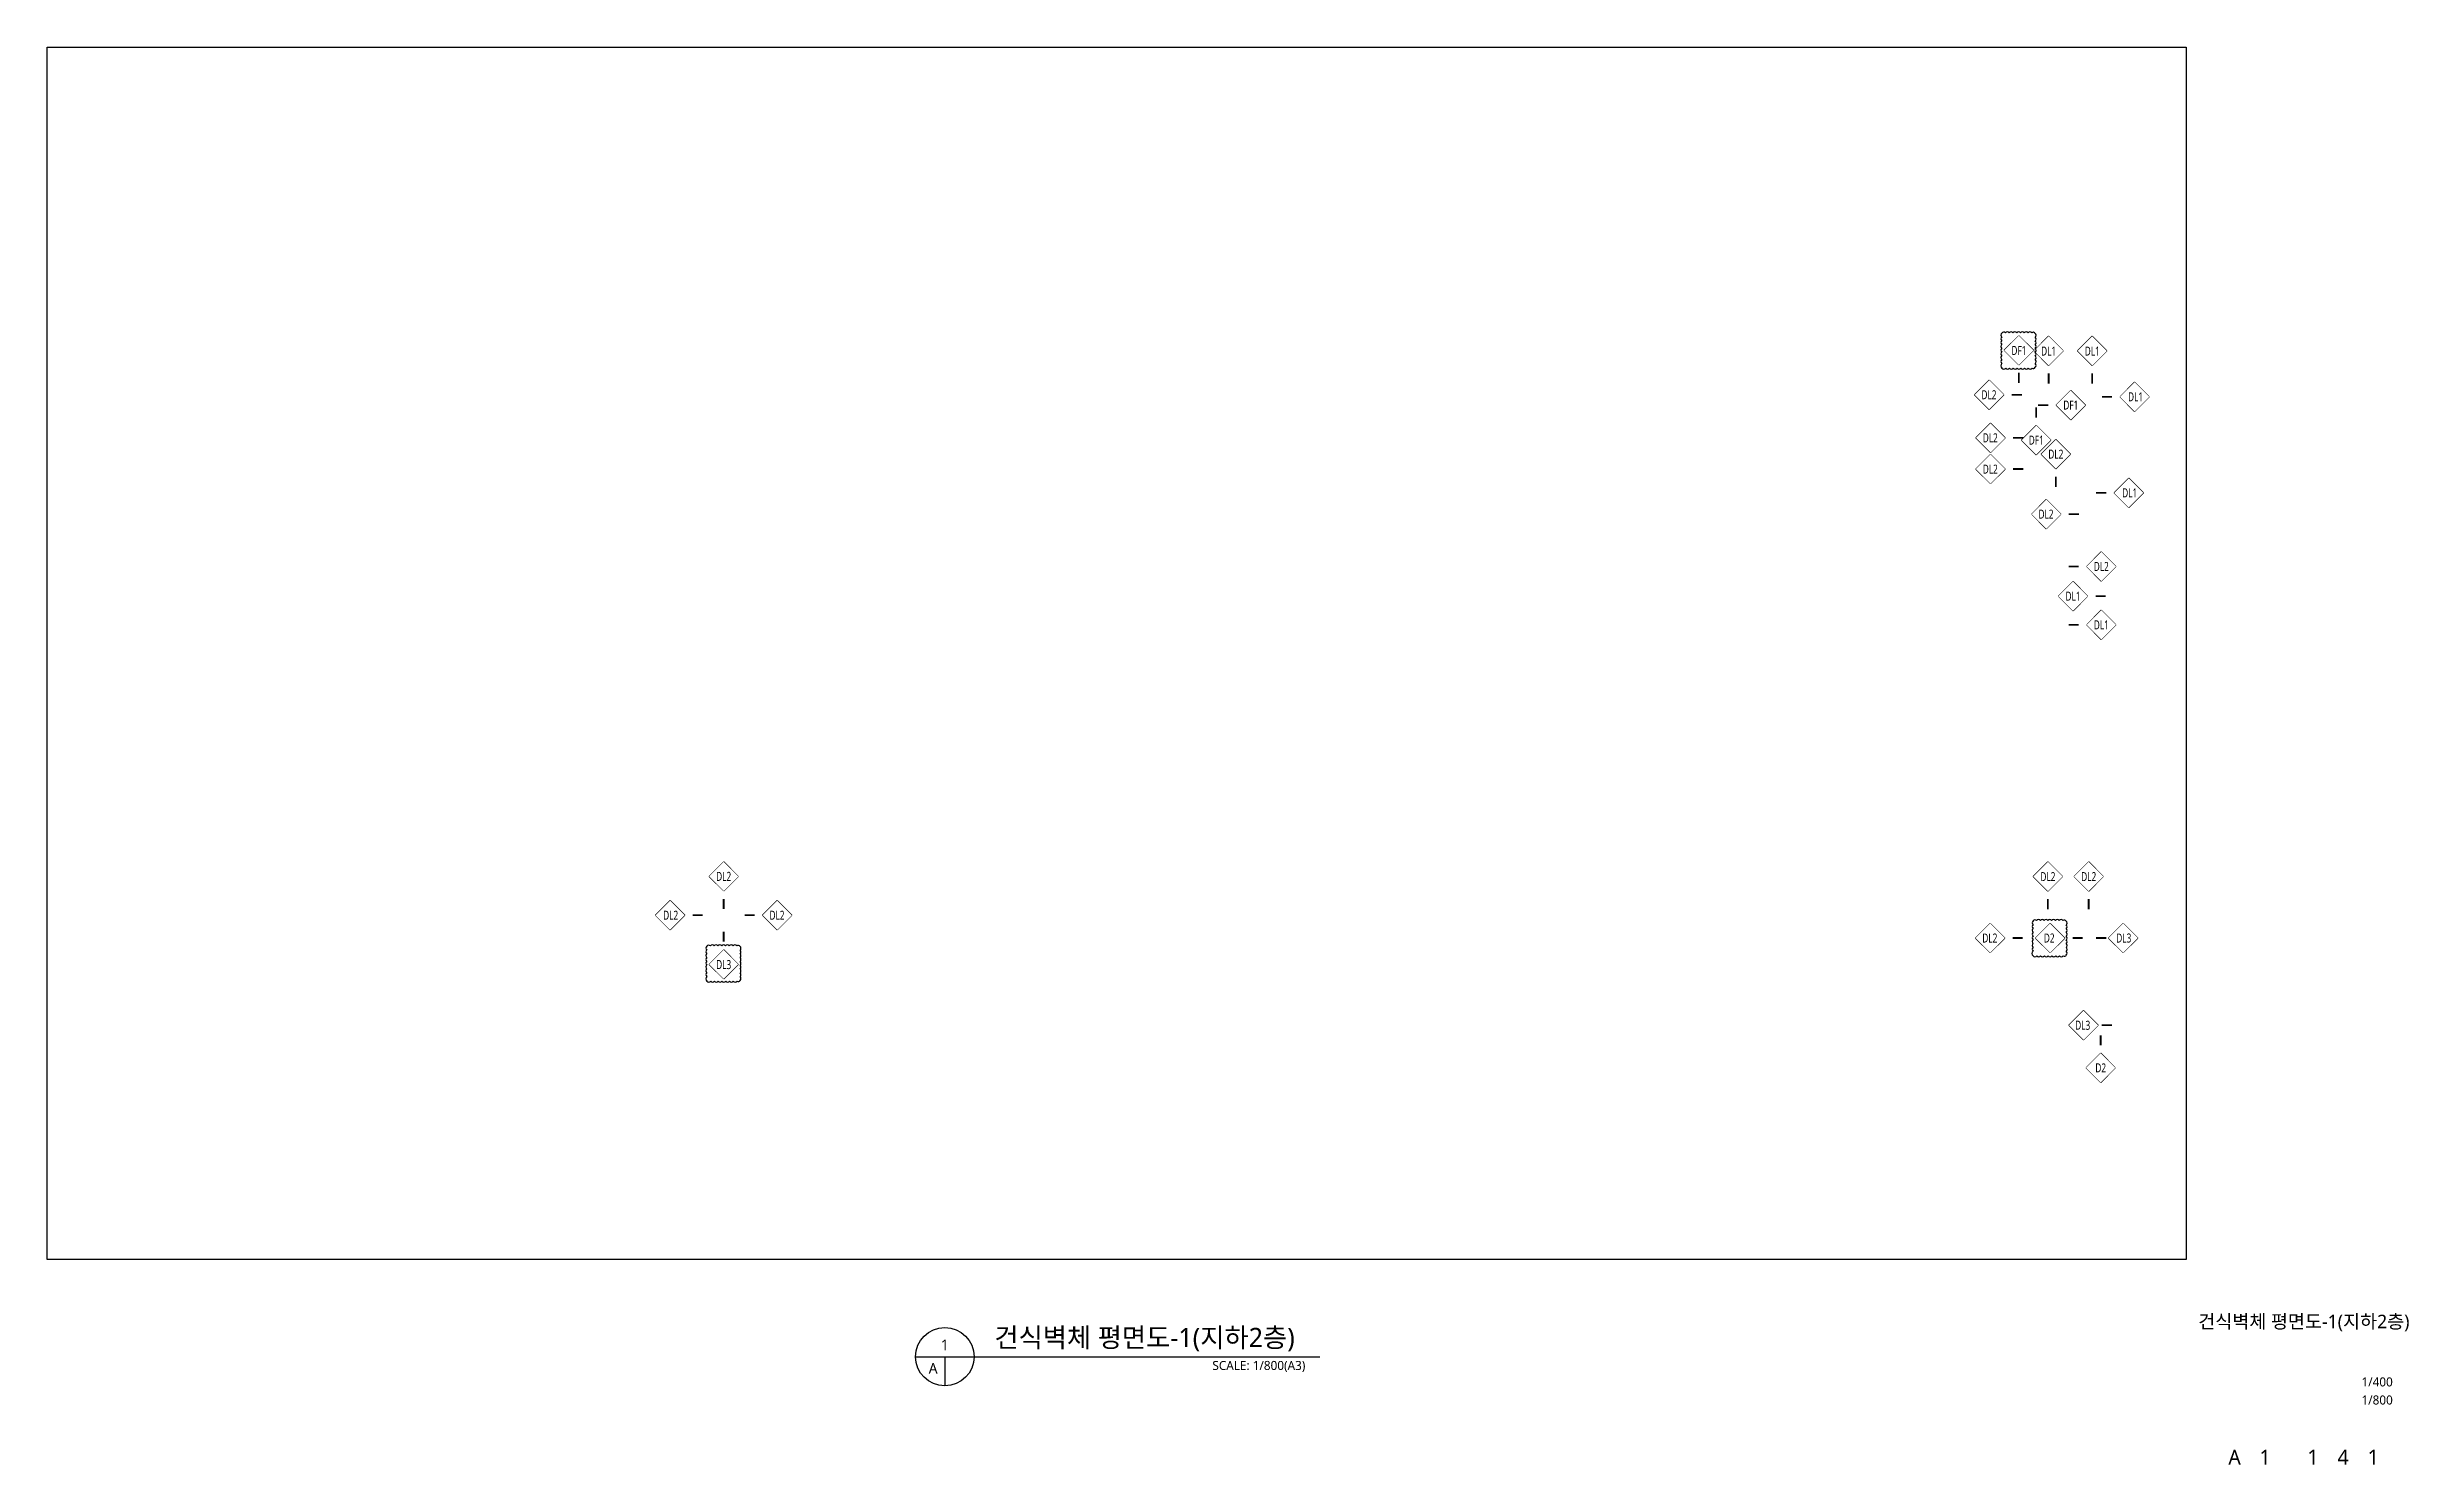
# Model space of a CAD drawing. Header units: millimetres. Extents: x 8000 to 321558, y 7472 to 1578084.
# Drawn here: x 8000 to 321558, y 1389872 to 1578084 of the extents above; entities that cross this region are included whole.
import ezdxf
from ezdxf.enums import TextEntityAlignment as Align

# ---------------------------------------------------------------- set-up
doc = ezdxf.new("R2010")
doc.units = ezdxf.units.MM
doc.header["$LTSCALE"] = 1000
doc.header["$MEASUREMENT"] = 0
doc.layers.get('Defpoints').update_dxf_attribs({"color": 161, "linetype": 'CONTINUOUS'})
doc.layers.add('A-WAL-TAG', color=7, linetype='CONTINUOUS', lineweight=0)
for name, color, linetype in [('SYM', 7, 'CONTINUOUS'), ('TEXT', 3, 'CONTINUOUS'), ('TEXT-TITLE', 6, 'CONTINUOUS'), ('TEXT-기입', 6, 'CONTINUOUS')]:
    doc.layers.add(name, color=color, linetype=linetype)
doc.layers.add('수정20221020', color=161, linetype='CONTINUOUS', plot=False)
doc.styles.add('kcc건식벽체부호', font='malgun_0.ttf')
doc.styles.add('나눔바른고딕', font='NanumBarunGothic.ttf')

msp = doc.modelspace()

# ---------------------------------------------------------------- texts
at = {"layer": 'TEXT', "style": '나눔바른고딕'}
msp.add_text('건식벽체 평면도-1(지하2층)', height=2560, dxfattribs=at).set_placement((133759, 1405487))
for s, p in [('1', (127182, 1405776)), ('A', (125630, 1402673))]:
    msp.add_text(s, height=1440, dxfattribs=at).set_placement(p, align=Align.MIDDLE)
msp.add_text('SCALE: 1/800(A3)', height=1200, dxfattribs=at).set_placement((175050, 1403655), align=Align.TOP_RIGHT)
at = {"layer": 'TEXT-TITLE', "style": '나눔바른고딕'}
msp.add_text('건식벽체 평면도-1(지하2층)', height=1800, dxfattribs=at).set_placement((307631, 1407996), align=Align.CENTER)
at = {"layer": 'TEXT-기입', "style": '나눔바른고딕'}
for s, p in [('1/400', (315281, 1399912)), ('1/800', (315281, 1397512))]:
    msp.add_text(s, height=1200, dxfattribs=at).set_placement(p, align=Align.BOTTOM_LEFT)
for s, p in [('A', (298431, 1390872)), ('1', (302481, 1390872)), ('1', (308831, 1390872)), ('4', (312831, 1390872)), ('1', (316831, 1390872))]:
    msp.add_text(s, height=2000, dxfattribs=at).set_placement(p, align=Align.MIDDLE_CENTER)

# ---------------------------------------------------------------- blocks, each defined once
blk = doc.blocks.new('케이씨씨부호')
at = {"layer": 'A-WAL-TAG'}
blk.add_lwpolyline([(9958, 15966), (10605, 16612), (11251, 15966), (10605, 15319), (9958, 15966)], dxfattribs=at)
blk.add_wipeout([(10605, 16612), (9958, 15966), (10605, 15319), (11251, 15966)]).dxf.layer = 'A-WAL-TAG'
at = {"layer": 'A-WAL-TAG', "color": 2, "style": 'kcc건식벽체부호', "width": 0.7}
blk.add_attdef('벽체종류', text='', height=400, dxfattribs=at).set_placement((10605, 15966), align=Align.MIDDLE_CENTER)

# ---------------------------------------------------------------- linework, layer by layer
at = {"layer": 'A-WAL-TAG'}
for points in [[(269793, 1535904, 0, 0, 0), (269793, 1534854, 240, 240, 0), (269793, 1533504, 240, 240, 0)], [(273743, 1535829, 0, 0, 0), (273743, 1534779, 240, 240, 0), (273743, 1533429, 240, 240, 0)], [(279530, 1535829, 0, 0, 0), (279530, 1534779, 240, 240, 0), (279530, 1533429, 240, 240, 0)], [(267793, 1531943, 0, 0, 0), (268843, 1531943, 240, 240, 0), (270193, 1531943, 240, 240, 0)], [(272092, 1527854, 0, 0, 0), (272092, 1528904, 240, 240, 0), (272092, 1530254, 240, 240, 0)], [(274743, 1530571, 0, 0, 0), (273693, 1530571, 240, 240, 0), (272343, 1530571, 240, 240, 0)], [(283218, 1531666, 0, 0, 0), (282168, 1531666, 240, 240, 0), (280818, 1531666, 240, 240, 0)], [(267968, 1522085, 0, 0, 0), (269018, 1522085, 240, 240, 0), (270368, 1522085, 240, 240, 0)], [(282443, 1518916, 0, 0, 0), (281393, 1518916, 240, 240, 0), (280043, 1518916, 240, 240, 0)], [(275368, 1516090, 0, 0, 0), (276418, 1516090, 240, 240, 0), (277768, 1516090, 240, 240, 0)], [(278793, 1509137, 0, 0, 0), (277743, 1509137, 240, 240, 0), (276393, 1509137, 240, 240, 0)], [(278918, 1505196, 0, 0, 0), (279968, 1505196, 240, 240, 0), (281318, 1505196, 240, 240, 0)], [(278793, 1501387, 0, 0, 0), (277743, 1501387, 240, 240, 0), (276393, 1501387, 240, 240, 0)], [(97818, 1466054, 0, 0, 0), (97818, 1465004, 240, 240, 0), (97818, 1463654, 240, 240, 0)], [(273644, 1466039, 0, 0, 0), (273644, 1464989, 240, 240, 0), (273644, 1463639, 240, 240, 0)], [(279062, 1466039, 0, 0, 0), (279062, 1464989, 240, 240, 0), (279062, 1463639, 240, 240, 0)], [(92643, 1462834, 0, 0, 0), (93693, 1462834, 240, 240, 0), (95043, 1462834, 240, 240, 0)], [(102993, 1462834, 0, 0, 0), (101943, 1462834, 240, 240, 0), (100593, 1462834, 240, 240, 0)], [(97818, 1458254, 0, 0, 0), (97818, 1459304, 240, 240, 0), (97818, 1460654, 240, 240, 0)], [(267911, 1459809, 0, 0, 0), (268961, 1459809, 240, 240, 0), (270311, 1459809, 240, 240, 0)], [(275869, 1459809, 0, 0, 0), (276919, 1459809, 240, 240, 0), (278269, 1459809, 240, 240, 0)], [(281691, 1459809, 0, 0, 0), (281393, 1459809, 240, 240, 0), (280043, 1459809, 240, 240, 0)], [(280321, 1448229, 0, 0, 0), (280793, 1448229, 240, 240, 0), (282143, 1448229, 240, 240, 0)]]:
    msp.add_lwpolyline(points, format="xyseb", dxfattribs=at)
at = {"layer": 'SYM'}
for p, q in [((123303, 1404224), (176984, 1404224)), ((127182, 1404224), (127182, 1400346))]:
    msp.add_line(p, q, dxfattribs=at)
msp.add_circle((127182, 1404224), 3879, dxfattribs=at)

msp.set_redraw_order([(e.dxf.handle, doc.entitydb.next_handle()) for e in msp.query("TEXT MTEXT ATTDEF DIMENSION ARC_DIMENSION")])  # texts and dimensions are drawn at this point

# ---------------------------------------------------------------- next in the draw order: block references
at = {"layer": 'A-WAL-TAG'}
ref = msp.add_blockref('케이씨씨부호', (237979, 1585740), dxfattribs=dict(at, xscale=-3, yscale=3, zscale=3, rotation=180))
ref.add_attrib('벽체종류', 'DF1', dxfattribs={"color": 2, "height": 1200, "style": 'kcc건식벽체부호', "width": 0.7}).set_placement((269793, 1537817), align=Align.MIDDLE_CENTER)
ref = msp.add_blockref('케이씨씨부호', (247716, 1585665), dxfattribs=dict(at, xscale=-3, yscale=3, zscale=3, rotation=180))
ref.add_attrib('벽체종류', 'DL1', dxfattribs={"color": 2, "height": 1200, "style": 'kcc건식벽체부호', "width": 0.7}).set_placement((279530, 1537742), align=Align.MIDDLE_CENTER)
ref = msp.add_blockref('케이씨씨부호', (297667, 1484047), dxfattribs=dict(at, xscale=-3, yscale=3, zscale=3))
ref.add_attrib('벽체종류', 'DL2', dxfattribs={"color": 2, "height": 1200, "style": 'kcc건식벽체부호', "width": 0.7}).set_placement((265817, 1531943), align=Align.MIDDLE_CENTER)
ref = msp.add_blockref('케이씨씨부호', (316971, 1483770), dxfattribs=dict(at, xscale=-3, yscale=3, zscale=3))
ref.add_attrib('벽체종류', 'DL1', dxfattribs={"color": 2, "height": 1200, "style": 'kcc건식벽체부호', "width": 0.7}).set_placement((285282, 1531666), align=Align.MIDDLE_CENTER)
at = {"layer": 'A-WAL-TAG', "xscale": 3, "yscale": 3, "zscale": 3}
for p, values in [((240278, 1478018), {'벽체종류': 'DF1'}), ((245164, 1457300), {'벽체종류': 'DL1'}), ((66004, 1420097), {'벽체종류': 'DL2'})]:
    msp.add_blockref('케이씨씨부호', p, dxfattribs=at).add_auto_attribs(values)
at = {"layer": 'A-WAL-TAG'}
ref = msp.add_blockref('케이씨씨부호', (316196, 1471020), dxfattribs=dict(at, xscale=-3, yscale=3, zscale=3))
ref.add_attrib('벽체종류', 'DL1', dxfattribs={"color": 2, "height": 1200, "style": 'kcc건식벽체부호', "width": 0.7}).set_placement((284507, 1518916), align=Align.MIDDLE_CENTER)
ref = msp.add_blockref('케이씨씨부호', (305242, 1468194), dxfattribs=dict(at, xscale=-3, yscale=3, zscale=3))
ref.add_attrib('벽체종류', 'DL2', dxfattribs={"color": 2, "height": 1200, "style": 'kcc건식벽체부호', "width": 0.7}).set_placement((273392, 1516090), align=Align.MIDDLE_CENTER)
ref = msp.add_blockref('케이씨씨부호', (241830, 1515875), dxfattribs=dict(at, xscale=-3, yscale=3, zscale=3, rotation=180))
ref.add_attrib('벽체종류', 'DL2', dxfattribs={"color": 2, "height": 1200, "style": 'kcc건식벽체부호', "width": 0.7}).set_placement((273644, 1467959), align=Align.MIDDLE_CENTER)
ref = msp.add_blockref('케이씨씨부호', (58889, 1414938), dxfattribs=dict(at, xscale=3, yscale=3, zscale=3))
ref.add_attrib('벽체종류', 'DL2', dxfattribs={"color": 2, "height": 1200, "style": 'kcc건식벽체부호', "width": 0.7}).set_placement((90780, 1462834), align=Align.MIDDLE_CENTER)
ref = msp.add_blockref('케이씨씨부호', (136746, 1414938), dxfattribs=dict(at, xscale=-3, yscale=3, zscale=3))
ref.add_attrib('벽체종류', 'DL2', dxfattribs={"color": 2, "height": 1200, "style": 'kcc건식벽체부호', "width": 0.7}).set_placement((104896, 1462834), align=Align.MIDDLE_CENTER)
ref = msp.add_blockref('케이씨씨부호', (297786, 1411912), dxfattribs=dict(at, xscale=-3, yscale=3, zscale=3))
ref.add_attrib('벽체종류', 'DL2', dxfattribs={"color": 2, "height": 1200, "style": 'kcc건식벽체부호', "width": 0.7}).set_placement((265935, 1459809), align=Align.MIDDLE_CENTER)
ref = msp.add_blockref('케이씨씨부호', (305744, 1411912), dxfattribs=dict(at, xscale=-3, yscale=3, zscale=3))
ref.add_attrib('벽체종류', 'D2', dxfattribs={"color": 2, "height": 1200, "style": 'kcc건식벽체부호', "width": 0.7}).set_placement((273817, 1459809), align=Align.MIDDLE_CENTER)
ref = msp.add_blockref('케이씨씨부호', (251816, 1411912), dxfattribs=dict(at, xscale=3, yscale=3, zscale=3))
ref.add_attrib('벽체종류', 'DL3', dxfattribs={"color": 2, "height": 1200, "style": 'kcc건식벽체부호', "width": 0.7}).set_placement((283717, 1459809), align=Align.MIDDLE_CENTER)
ref = msp.add_blockref('케이씨씨부호', (66004, 1504211), dxfattribs=dict(at, xscale=-3, yscale=3, zscale=3, rotation=180))
ref.add_attrib('벽체종류', 'DL3', dxfattribs={"color": 2, "height": 1200, "style": 'kcc건식벽체부호', "width": 0.7}).set_placement((97818, 1456288), align=Align.MIDDLE_CENTER)
ref = msp.add_blockref('케이씨씨부호', (310196, 1400332), dxfattribs=dict(at, xscale=-3, yscale=3, zscale=3))
ref.add_attrib('벽체종류', 'DL3', dxfattribs={"color": 2, "height": 1200, "style": 'kcc건식벽체부호', "width": 0.7}).set_placement((278269, 1448229), align=Align.MIDDLE_CENTER)

# ---------------------------------------------------------------- next in the draw order: linework, layer by layer
for points in [[(267968, 1526216, 0, 0, 0), (269018, 1526216, 240, 240, 0), (270368, 1526216, 240, 240, 0)], [(274695, 1522116, 0, 0, 0), (274695, 1521066, 240, 240, 0), (274695, 1519716, 240, 240, 0)], [(280650, 1444509, 0, 0, 0), (280650, 1445559, 240, 240, 0), (280650, 1446909, 240, 240, 0)]]:
    msp.add_lwpolyline(points, format="xyseb", dxfattribs=at)
at = {"layer": '수정20221020'}
for points in [[(271679, 1457444, 0.5205671), (272179, 1457444, 0.5205671), (272679, 1457444, 0.5205671), (273179, 1457444, 0.5205671), (273679, 1457444, 0.5205671), (274179, 1457444, 0.5205671), (274679, 1457444, 0.5205671), (275179, 1457444, 0.5205671), (275679, 1457444, 0.5205671), (276072, 1457552, 0.5205671), (276072, 1458052, 0.5205671), (276072, 1458552, 0.5205671), (276072, 1459052, 0.5205671), (276072, 1459552, 0.5205671), (276072, 1460052, 0.5205671), (276072, 1460552, 0.5205671), (276072, 1461052, 0.5205671), (276072, 1461552, 0.5205671), (276072, 1462052, 0.5205671), (275642, 1462122, 0.5205671), (275142, 1462122, 0.5205671), (274642, 1462122, 0.5205671), (274142, 1462122, 0.5205671), (273642, 1462122, 0.5205671), (273142, 1462122, 0.5205671), (272642, 1462122, 0.5205671), (272142, 1462122, 0.5205671), (271679, 1462084, 0.5205671), (271679, 1461584, 0.5205671), (271679, 1461084, 0.5205671), (271679, 1460584, 0.5205671), (271679, 1460084, 0.5205671), (271679, 1459584, 0.5205671), (271679, 1459084, 0.5205671), (271679, 1458584, 0.5205671), (271679, 1458084, 0.5205671)], [(95592, 1454078, 0.5205671), (96092, 1454078, 0.5205671), (96592, 1454078, 0.5205671), (97092, 1454078, 0.5205671), (97592, 1454078, 0.5205671), (98092, 1454078, 0.5205671), (98592, 1454078, 0.5205671), (99092, 1454078, 0.5205671), (99592, 1454078, 0.5205671), (99985, 1454186, 0.5205671), (99985, 1454686, 0.5205671), (99985, 1455186, 0.5205671), (99985, 1455686, 0.5205671), (99985, 1456186, 0.5205671), (99985, 1456686, 0.5205671), (99985, 1457186, 0.5205671), (99985, 1457686, 0.5205671), (99985, 1458186, 0.5205671), (99985, 1458686, 0.5205671), (99555, 1458756, 0.5205671), (99055, 1458756, 0.5205671), (98555, 1458756, 0.5205671), (98055, 1458756, 0.5205671), (97555, 1458756, 0.5205671), (97055, 1458756, 0.5205671), (96555, 1458756, 0.5205671), (96055, 1458756, 0.5205671), (95592, 1458718, 0.5205671), (95592, 1458218, 0.5205671), (95592, 1457718, 0.5205671), (95592, 1457218, 0.5205671), (95592, 1456718, 0.5205671), (95592, 1456218, 0.5205671), (95592, 1455718, 0.5205671), (95592, 1455218, 0.5205671), (95592, 1454718, 0.5205671)]]:
    msp.add_lwpolyline(points, format="xyb", close=True, dxfattribs=at)

# ---------------------------------------------------------------- next in the draw order: block references
at = {"layer": 'A-WAL-TAG'}
ref = msp.add_blockref('케이씨씨부호', (241929, 1585665), dxfattribs=dict(at, xscale=-3, yscale=3, zscale=3, rotation=180))
ref.add_attrib('벽체종류', 'DL1', dxfattribs={"color": 2, "height": 1200, "style": 'kcc건식벽체부호', "width": 0.7}).set_placement((273743, 1537742), align=Align.MIDDLE_CENTER)
at = {"layer": 'A-WAL-TAG', "xscale": 3, "yscale": 3, "zscale": 3}
for p, values in [((244868, 1482675), {'벽체종류': 'DF1'}), ((248918, 1461241), {'벽체종류': 'DL2'}), ((248918, 1453490), {'벽체종류': 'DL1'})]:
    msp.add_blockref('케이씨씨부호', p, dxfattribs=at).add_auto_attribs(values)
at = {"layer": 'A-WAL-TAG'}
ref = msp.add_blockref('케이씨씨부호', (247248, 1515875), dxfattribs=dict(at, xscale=-3, yscale=3, zscale=3, rotation=180))
ref.add_attrib('벽체종류', 'DL2', dxfattribs={"color": 2, "height": 1200, "style": 'kcc건식벽체부호', "width": 0.7}).set_placement((279062, 1467959), align=Align.MIDDLE_CENTER)

# ---------------------------------------------------------------- next in the draw order: linework, layer by layer
at = {"layer": '수정20221020'}
msp.add_lwpolyline([(267542, 1535479, 0.5205671), (268042, 1535479, 0.5205671), (268542, 1535479, 0.5205671), (269042, 1535479, 0.5205671), (269542, 1535479, 0.5205671), (270042, 1535479, 0.5205671), (270542, 1535479, 0.5205671), (271042, 1535479, 0.5205671), (271542, 1535479, 0.5205671), (271934, 1535586, 0.5205671), (271934, 1536086, 0.5205671), (271934, 1536586, 0.5205671), (271934, 1537086, 0.5205671), (271934, 1537586, 0.5205671), (271934, 1538086, 0.5205671), (271934, 1538586, 0.5205671), (271934, 1539086, 0.5205671), (271934, 1539586, 0.5205671), (271934, 1540086, 0.5205671), (271504, 1540156, 0.5205671), (271004, 1540156, 0.5205671), (270504, 1540156, 0.5205671), (270004, 1540156, 0.5205671), (269504, 1540156, 0.5205671), (269004, 1540156, 0.5205671), (268504, 1540156, 0.5205671), (268004, 1540156, 0.5205671), (267542, 1540118, 0.5205671), (267542, 1539618, 0.5205671), (267542, 1539118, 0.5205671), (267542, 1538618, 0.5205671), (267542, 1538118, 0.5205671), (267542, 1537618, 0.5205671), (267542, 1537118, 0.5205671), (267542, 1536618, 0.5205671), (267542, 1536118, 0.5205671)], format="xyb", close=True, dxfattribs=at)

# ---------------------------------------------------------------- next in the draw order: block references
at = {"layer": 'A-WAL-TAG'}
ref = msp.add_blockref('케이씨씨부호', (297842, 1478320), dxfattribs=dict(at, xscale=-3, yscale=3, zscale=3))
ref.add_attrib('벽체종류', 'DL2', dxfattribs={"color": 2, "height": 1200, "style": 'kcc건식벽체부호', "width": 0.7}).set_placement((265992, 1526216), align=Align.MIDDLE_CENTER)
at = {"layer": 'A-WAL-TAG', "xscale": 3, "yscale": 3, "zscale": 3}
for p, values in [((242881, 1476159), {'벽체종류': 'DL2'}), ((248836, 1394673), {'벽체종류': 'D2'})]:
    msp.add_blockref('케이씨씨부호', p, dxfattribs=at).add_auto_attribs(values)

# ---------------------------------------------------------------- next in the draw order: block references
at = {"layer": 'A-WAL-TAG'}
ref = msp.add_blockref('케이씨씨부호', (297842, 1569981), dxfattribs=dict(at, xscale=3, yscale=3, zscale=3, rotation=180))
ref.add_attrib('벽체종류', 'DL2', dxfattribs={"color": 2, "height": 1200, "style": 'kcc건식벽체부호', "width": 0.7}).set_placement((265992, 1522065), align=Align.MIDDLE_CENTER)

# ---------------------------------------------------------------- next in the draw order: linework, layer by layer
at = {"layer": 'Defpoints', "ltscale": 10000}
msp.add_lwpolyline([(8000, 1578084), (292000, 1578084), (292000, 1417116), (8000, 1417116)], close=True, dxfattribs=at)

doc.saveas('drawing.dxf')
